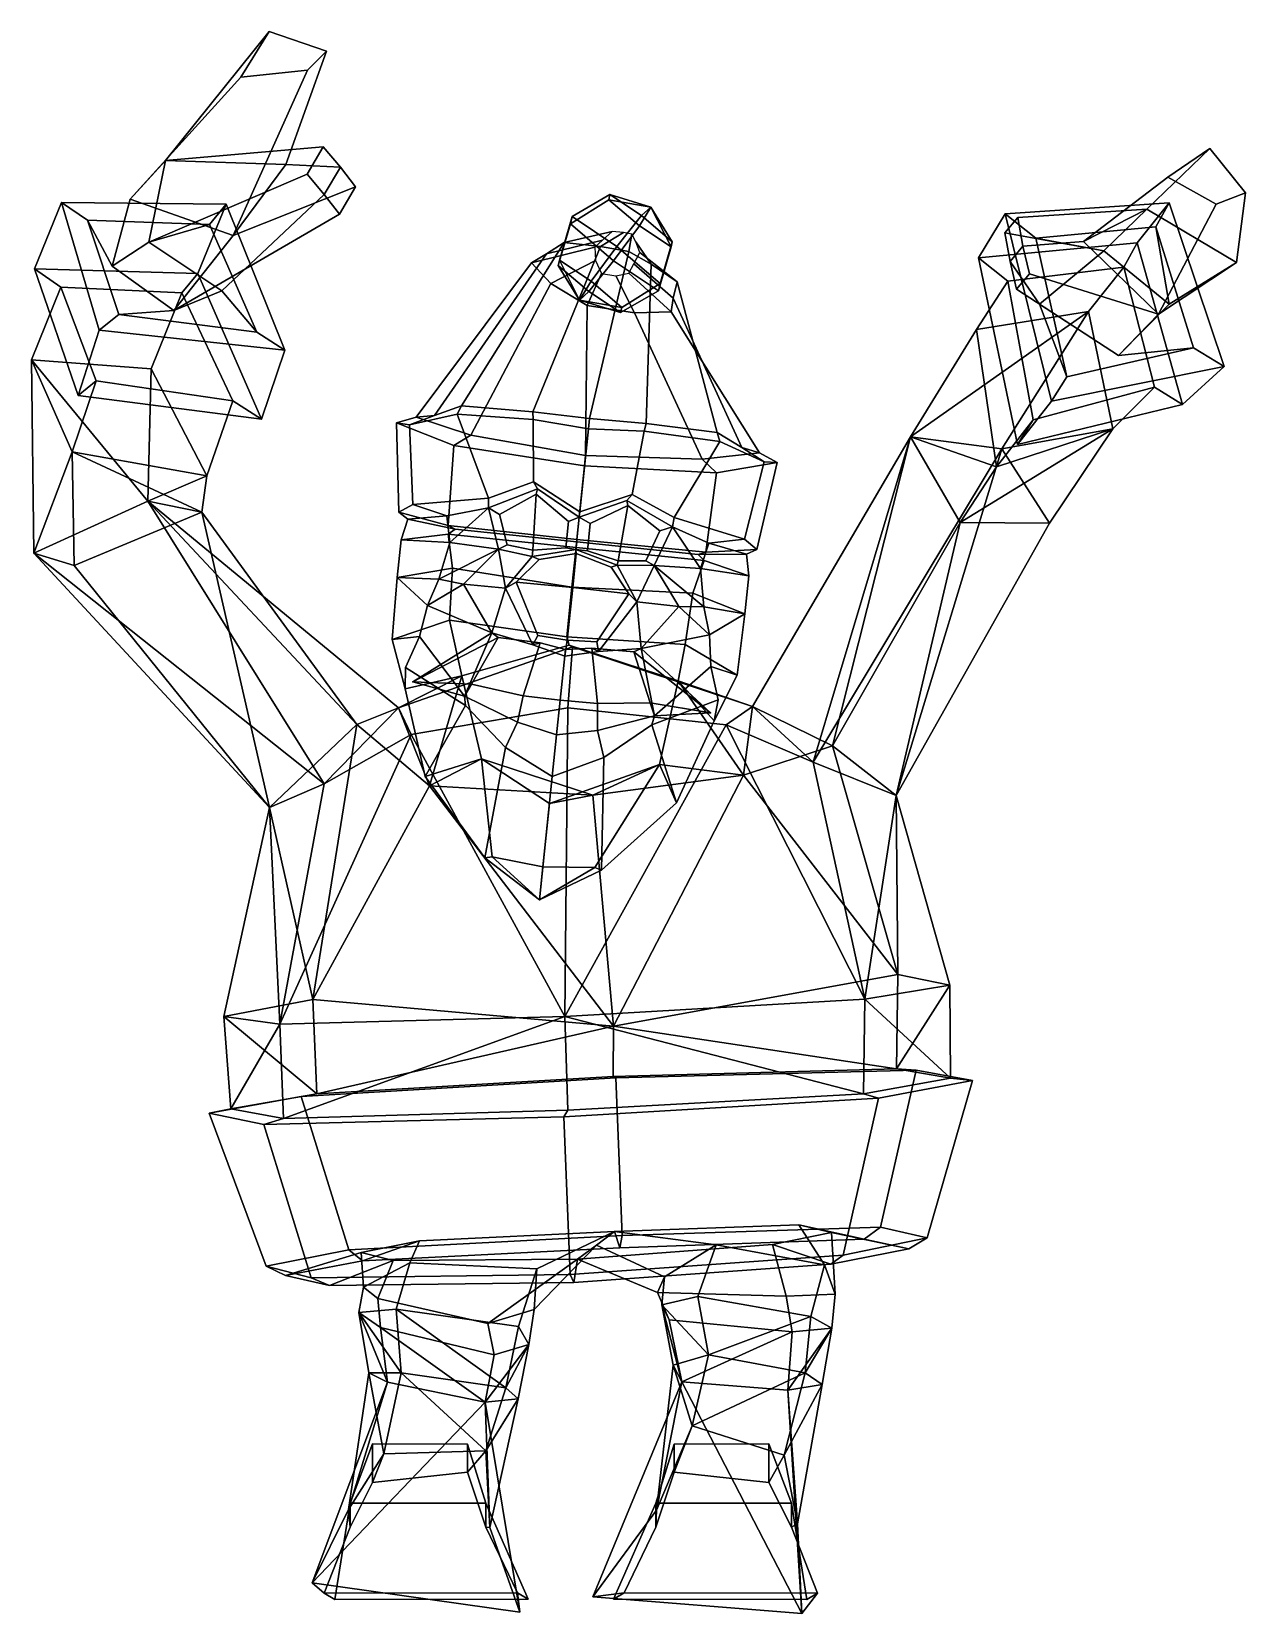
# Model space of a CAD drawing. Extents: x -189 to 233, y -158 to 392.
import ezdxf

# ---------------------------------------------------------------- set-up
doc = ezdxf.new("R2010")
doc.units = 0

msp = doc.modelspace()

# ---------------------------------------------------------------- linework, layer by layer
for p in [(-56.792828, 166.080261, 96.495125), (46.656708, 155.330322, 96.495125)]:
    msp.add_point(p)
for points in [[(-116.62455, 376.346497, 112.57399), (-106.677025, 392.118835, 101.267548), (-142.757858, 347.263916, 63.096832), (-155.002731, 333.849701, 94.554512)], [(-86.838737, 385.309998, 96.537392), (-100.957367, 345.880249, 61.225525), (-142.757858, 347.263916, 63.096832), (-106.677025, 392.118835, 101.267548)], [(-93.367188, 378.698303, 113.503494), (-86.838737, 385.309998, 96.537392), (-106.677025, 392.118835, 101.267548), (-116.62455, 376.346497, 112.57399)], [(-93.367188, 378.698303, 113.503494), (-119.22683, 321.264252, 85.371964), (-100.957367, 345.880249, 61.225525), (-86.838737, 385.309998, 96.537392)], [(-93.367188, 378.698303, 113.503494), (-116.62455, 376.346497, 112.57399), (-155.002731, 333.849701, 94.554512), (-119.22683, 321.264252, 85.371964)], [(-87.951492, 352.079102, 41.105831), (-93.538651, 342.610229, 34.280399), (-148.592148, 318.893921, 42.555729), (-142.757858, 347.263916, 63.096832)], [(-81.93515, 344.979919, 47.639996), (-87.951492, 352.079102, 41.105831), (-142.757858, 347.263916, 63.096832), (-100.957367, 345.880249, 61.225525)], [(-81.93515, 344.979919, 47.639996), (-87.625923, 335.496887, 40.884445), (-93.538651, 342.610229, 34.280399), (-87.951492, 352.079102, 41.105831)], [(-155.002731, 333.849701, 94.554512), (-142.757858, 347.263916, 63.096832), (-148.592148, 318.893921, 42.555729), (-161.279175, 310.602142, 63.138279)], [(205.569809, 341.572571, 153.662201), (220.241547, 351.43161, 141.421646), (198.318771, 330.365997, 79.402115), (176.257507, 319.160004, 113.172287)], [(232.544479, 336.050385, 132.06163), (229.463058, 311.797058, 77.236023), (198.318771, 330.365997, 79.402115), (220.241547, 351.43161, 141.421646)], [(222.420029, 332.113251, 152.781052), (232.544479, 336.050385, 132.06163), (220.241547, 351.43161, 141.421646), (205.569809, 341.572571, 153.662201)], [(-87.625923, 335.496887, 40.884445), (-123.134125, 302.051147, 46.380489), (-148.592148, 318.893921, 42.555729), (-93.538651, 342.610229, 34.280399)], [(-76.687653, 338.16153, 54.467415), (-81.93515, 344.979919, 47.639996), (-100.957367, 345.880249, 61.225525), (-119.22683, 321.264252, 85.371964)], [(-76.687653, 338.16153, 54.467415), (-82.300705, 328.663574, 47.628407), (-87.625923, 335.496887, 40.884445), (-81.93515, 344.979919, 47.639996)], [(222.420029, 332.113251, 152.781052), (205.569809, 341.572571, 153.662201), (176.257507, 319.160004, 113.172287), (202.397369, 293.926941, 98.932434)], [(-76.687653, 338.16153, 54.467415), (-119.22683, 321.264252, 85.371964), (-139.903015, 295.16568, 68.336594), (-82.300705, 328.663574, 47.628407)], [(-82.300705, 328.663574, 47.628407), (-139.903015, 295.16568, 68.336594), (-123.134125, 302.051147, 46.380489), (-87.625923, 335.496887, 40.884445)], [(-2.028535, 325.30188, 5.32969), (11.310202, 333.685455, 3.578835), (11.701989, 335.473389, -11.236996), (-1.474462, 327.830444, -15.623138)], [(11.701989, 335.473389, -11.236996), (22.721907, 328.148834, -19.350548), (14.110067, 317.471924, -27.097359), (-1.474462, 327.830444, -15.623138)], [(11.310202, 333.685455, 3.578835), (25.964483, 331.090179, -3.867825), (11.701989, 335.473389, -11.236996)], [(25.964483, 331.090179, -3.867825), (22.721907, 328.148834, -19.350548), (11.701989, 335.473389, -11.236996)], [(222.420029, 332.113251, 152.781052), (202.397369, 293.926941, 98.932434), (229.463058, 311.797058, 77.236023), (232.544479, 336.050385, 132.06163)], [(-178.907394, 332.762756, 52.373253), (-121.663078, 332.079926, 28.145733), (-131.54631, 308.087006, 8.751789), (-188.306168, 309.636841, 30.60466)], [(-173.160355, 265.573364, 72.694908), (-165.774734, 288.308258, 97.112785), (-178.907394, 332.762756, 52.373253), (-188.306168, 309.636841, 30.60466)], [(-178.907394, 332.762756, 52.373253), (-169.866562, 326.550232, 55.441917), (-127.495712, 325.075745, 38.25581), (-121.663078, 332.079926, 28.145733)], [(-165.774734, 288.308258, 97.112785), (-158.947098, 293.819885, 88.228439), (-169.866562, 326.550232, 55.441917), (-178.907394, 332.762756, 52.373253)], [(-119.22683, 321.264252, 85.371964), (-155.002731, 333.849701, 94.554512), (-161.279175, 310.602142, 63.138279), (-139.903015, 295.16568, 68.336594)], [(-109.36203, 257.440979, 55.147858), (-131.54631, 308.087006, 8.751789), (-121.663078, 332.079926, 28.145733), (-101.232338, 281.405975, 76.521896)], [(-101.232338, 281.405975, 76.521896), (-121.663078, 332.079926, 28.145733), (-127.495712, 325.075745, 38.25581), (-111.021828, 287.643585, 73.736343)], [(13.001925, 312.414795, 14.808208), (21.938332, 324.572906, 10.281174), (11.310202, 333.685455, 3.578835), (-2.028535, 325.30188, 5.32969)], [(21.938332, 324.572906, 10.281174), (25.964483, 331.090179, -3.867825), (11.310202, 333.685455, 3.578835)], [(21.938332, 324.572906, 10.281174), (32.958275, 317.248322, 2.167681), (25.964483, 331.090179, -3.867825)], [(25.964483, 331.090179, -3.867825), (33.35006, 319.036285, -12.648149), (22.721907, 328.148834, -19.350548)], [(32.958275, 317.248322, 2.167681), (33.35006, 319.036285, -12.648149), (25.964483, 331.090179, -3.867825)], [(206.03923, 332.608368, 49.671299), (194.895447, 318.68161, 21.762934), (139.847275, 313.450836, 47.139469), (149.029114, 328.786102, 74.157745)], [(153.489014, 327.54364, 118.039589), (198.318771, 330.365997, 79.402115), (183.337418, 315.956635, 53.343418), (148.941544, 322.224609, 107.154259)], [(206.03923, 332.608368, 49.671299), (149.029114, 328.786102, 74.157745), (159.697815, 320.332428, 74.233986), (201.444931, 324.287415, 55.948448)], [(155.190689, 317.563324, 123.215279), (176.257507, 319.160004, 113.172287), (198.318771, 330.365997, 79.402115), (153.489014, 327.54364, 118.039589)], [(229.463058, 311.797058, 77.236023), (206.10701, 297.367035, 54.597321), (183.337418, 315.956635, 53.343418), (198.318771, 330.365997, 79.402115)], [(210.746231, 262.498596, 44.888607), (194.895447, 318.68161, 21.762934), (206.03923, 332.608368, 49.671299), (225.147522, 275.656403, 72.944443)], [(225.147522, 275.656403, 72.944443), (206.03923, 332.608368, 49.671299), (201.444931, 324.287415, 55.948448), (214.539124, 282.179108, 73.862114)], [(-161.279175, 310.602142, 63.138279), (-148.592148, 318.893921, 42.555729), (-127.495712, 325.075745, 38.25581), (-169.866562, 326.550232, 55.441917)], [(-139.903015, 295.16568, 68.336594), (-161.279175, 310.602142, 63.138279), (-169.866562, 326.550232, 55.441917), (-158.947098, 293.819885, 88.228439)], [(-123.134125, 302.051147, 46.380489), (-111.021828, 287.643585, 73.736343), (-127.495712, 325.075745, 38.25581), (-148.592148, 318.893921, 42.555729)], [(-2.028535, 325.30188, 5.32969), (-1.474462, 327.830444, -15.623138), (-5.846258, 312.638367, -14.456743), (-6.238045, 310.850403, 0.359087)], [(13.001925, 312.414795, 14.808208), (-2.028535, 325.30188, 5.32969), (-6.238045, 310.850403, 0.359087), (4.390085, 301.737885, 7.061426)], [(-5.846258, 312.638367, -14.456743), (-1.474462, 327.830444, -15.623138), (14.110067, 317.471924, -27.097359), (5.173661, 305.313782, -22.570295)], [(13.001925, 312.414795, 14.808208), (28.586452, 302.056274, 3.334018), (32.958275, 317.248322, 2.167681), (21.938332, 324.572906, 10.281174)], [(33.35006, 319.036285, -12.648149), (29.140526, 304.584839, -17.618811), (14.110067, 317.471924, -27.097359), (22.721907, 328.148834, -19.350548)], [(153.342865, 248.598389, 75.806206), (165.154648, 263.651794, 102.845787), (149.029114, 328.786102, 74.157745), (139.847275, 313.450836, 47.139469)], [(155.190689, 317.563324, 123.215279), (153.489014, 327.54364, 118.039589), (148.941544, 322.224609, 107.154259), (150.751663, 312.236633, 112.266693)], [(165.154648, 263.651794, 102.845787), (170.471756, 272.047577, 96.232147), (159.697815, 320.332428, 74.233986), (149.029114, 328.786102, 74.157745)], [(9.164802, 319.583405, 3.521597), (6.441006, 317.166016, 3.138348), (-15.589584, 311.725922, 44.019039), (-10.349889, 314.852875, 51.155537)], [(12.460983, 322.641357, 4.001963), (9.164802, 319.583405, 3.521597), (-10.349889, 314.852875, 51.155537), (-4.182962, 318.844299, 60.010738)], [(16.428616, 322.328613, 4.080885), (12.460983, 322.641357, 4.001963), (-4.182962, 318.844299, 60.010738), (8.476235, 317.403198, 64.073875)], [(19.337393, 321.695618, 4.088273), (16.428616, 322.328613, 4.080885), (8.476235, 317.403198, 64.073875), (18.286306, 315.715332, 66.385925)], [(19.337393, 321.695618, 4.088273), (18.286306, 315.715332, 66.385925), (25.981817, 311.28302, 63.646076), (20.716301, 319.073029, 3.801388)], [(20.716301, 319.073029, 3.801388), (25.981817, 311.28302, 63.646076), (35.0177, 305.139313, 59.05275), (22.062496, 315.351044, 3.376078)], [(28.586452, 302.056274, 3.334018), (29.140526, 304.584839, -17.618811), (33.35006, 319.036285, -12.648149), (32.958275, 317.248322, 2.167681)], [(150.751663, 312.236633, 112.266693), (148.941544, 322.224609, 107.154259), (183.337418, 315.956635, 53.343418), (160.991043, 297.367035, 73.271103)], [(157.558258, 307.948273, 127.96772), (202.397369, 293.926941, 98.932434), (176.257507, 319.160004, 113.172287), (155.190689, 317.563324, 123.215279)], [(206.10701, 297.367035, 54.597321), (201.444931, 324.287415, 55.948448), (159.697815, 320.332428, 74.233986), (183.337418, 315.956635, 53.343418)], [(160.991043, 297.367035, 73.271103), (183.337418, 315.956635, 53.343418), (159.697815, 320.332428, 74.233986), (170.471756, 272.047577, 96.232147)], [(188.425903, 279.473419, 72.356926), (214.539124, 282.179108, 73.862114), (201.444931, 324.287415, 55.948448), (206.10701, 297.367035, 54.597321)], [(-55.641415, 258.039398, 37.509758), (-49.270687, 258.684418, 60.679428), (-10.349889, 314.852875, 51.155537), (-15.589584, 311.725922, 44.019039)], [(-49.270687, 258.684418, 60.679428), (-39.83622, 262.006897, 88.605896), (-4.182962, 318.844299, 60.010738), (-10.349889, 314.852875, 51.155537)], [(-39.83622, 262.006897, 88.605896), (-15.055737, 259.950531, 101.565422), (8.476235, 317.403198, 64.073875), (-4.182962, 318.844299, 60.010738)], [(6.441006, 317.166016, 3.138348), (6.699143, 312.585297, 2.573346), (-8.786944, 304.500275, 36.751537), (-15.589584, 311.725922, 44.019039)], [(4.59374, 257.589569, 108.993706), (18.286306, 315.715332, 66.385925), (8.476235, 317.403198, 64.073875), (-15.055737, 259.950531, 101.565422)], [(4.59374, 257.589569, 108.993706), (24.308823, 255.859985, 101.565422), (25.981817, 311.28302, 63.646076), (18.286306, 315.715332, 66.385925)], [(15.801812, 296.201233, -15.867897), (5.173661, 305.313782, -22.570295), (14.110067, 317.471924, -27.097359), (29.140526, 304.584839, -17.618811)], [(22.062496, 315.351044, 3.376078), (35.0177, 305.139313, 59.05275), (33.721794, 299.444916, 50.078514), (19.959383, 311.387207, 2.81794)], [(194.895447, 318.68161, 21.762934), (190.266068, 310.213287, 28.132265), (149.995483, 305.324158, 47.25703), (139.847275, 313.450836, 47.139469)], [(157.558258, 307.948273, 127.96772), (155.190689, 317.563324, 123.215279), (150.751663, 312.236633, 112.266693), (153.007431, 302.612946, 117.04467)], [(210.746231, 262.498596, 44.888607), (200.918472, 268.5271, 45.746246), (190.266068, 310.213287, 28.132265), (194.895447, 318.68161, 21.762934)], [(-188.306168, 309.636841, 30.60466), (-131.54631, 308.087006, 8.751789), (-137.047775, 301.358643, 18.421623), (-179.150528, 303.312225, 33.748806)], [(-173.160355, 265.573364, 72.694908), (-188.306168, 309.636841, 30.60466), (-179.150528, 303.312225, 33.748806), (-166.827393, 270.668457, 64.473175)], [(-109.36203, 257.440979, 55.147858), (-119.344368, 263.769897, 52.342136), (-137.047775, 301.358643, 18.421623), (-131.54631, 308.087006, 8.751789)], [(-36.597523, 251.789124, 16.319864), (-55.641415, 258.039398, 37.509758), (-15.589584, 311.725922, 44.019039), (-8.786944, 304.500275, 36.751537)], [(6.699143, 312.585297, 2.573346), (8.821645, 308.019775, 2.065658), (3.751588, 296.851074, 31.661055), (-8.786944, 304.500275, 36.751537)], [(-6.238045, 310.850403, 0.359087), (-5.846258, 312.638367, -14.456743), (1.147496, 298.796539, -8.421237)], [(4.390085, 301.737885, 7.061426), (-6.238045, 310.850403, 0.359087), (1.147496, 298.796539, -8.421237)], [(1.147496, 298.796539, -8.421237), (-5.846258, 312.638367, -14.456743), (5.173661, 305.313782, -22.570295)], [(13.812327, 307.184357, 2.109665), (20.254473, 294.347076, 36.041821), (3.751588, 296.851074, 31.661055), (8.821645, 308.019775, 2.065658)], [(13.001925, 312.414795, 14.808208), (4.390085, 301.737885, 7.061426), (15.410026, 294.413269, -1.052067), (28.586452, 302.056274, 3.334018)], [(18.327879, 308.140442, 2.363489), (32.941658, 294.75885, 42.833031), (20.254473, 294.347076, 36.041821), (13.812327, 307.184357, 2.109665)], [(19.959383, 311.387207, 2.81794), (33.721794, 299.444916, 50.078514), (32.941658, 294.75885, 42.833031), (18.327879, 308.140442, 2.363489)], [(48.982666, 252.777344, 88.605896), (35.0177, 305.139313, 59.05275), (25.981817, 311.28302, 63.646076), (24.308823, 255.859985, 101.565422)], [(190.266068, 310.213287, 28.132265), (178.074646, 294.864227, -2.203603), (139.154984, 288.555176, 17.115181), (149.995483, 305.324158, 47.25703)], [(153.342865, 248.598389, 75.806206), (139.847275, 313.450836, 47.139469), (149.995483, 305.324158, 47.25703), (158.78685, 257.119934, 69.074135)], [(153.007431, 302.612946, 117.04467), (150.751663, 312.236633, 112.266693), (160.991043, 297.367035, 73.271103), (188.425903, 279.473419, 72.356926)], [(186.456223, 254.031586, 15.893105), (178.074646, 294.864227, -2.203603), (190.266068, 310.213287, 28.132265), (200.918472, 268.5271, 45.746246)], [(202.397369, 293.926941, 98.932434), (188.425903, 279.473419, 72.356926), (206.10701, 297.367035, 54.597321), (229.463058, 311.797058, 77.236023)], [(-179.150528, 303.312225, 33.748806), (-137.047775, 301.358643, 18.421623), (-147.720551, 274.85907, -3.739424), (-189.275513, 277.969208, 10.090695)], [(-175.194611, 246.086517, 39.250057), (-166.827393, 270.668457, 64.473175), (-179.150528, 303.312225, 33.748806), (-189.275513, 277.969208, 10.090695)], [(3.25819, 244.737183, -2.974264), (-36.597523, 251.789124, 16.319864), (-8.786944, 304.500275, 36.751537), (3.751588, 296.851074, 31.661055)], [(1.147496, 298.796539, -8.421237), (5.173661, 305.313782, -22.570295), (15.801812, 296.201233, -15.867897)], [(28.586452, 302.056274, 3.334018), (15.410026, 294.413269, -1.052067), (15.801812, 296.201233, -15.867897), (29.140526, 304.584839, -17.618811)], [(57.532425, 247.585999, 60.679428), (33.721794, 299.444916, 50.078514), (35.0177, 305.139313, 59.05275), (48.982666, 252.777344, 88.605896)], [(139.154984, 288.555176, 17.115181), (146.043518, 240.840027, 39.456066), (158.78685, 257.119934, 69.074135), (149.995483, 305.324158, 47.25703)], [(157.558258, 307.948273, 127.96772), (153.007431, 302.612946, 117.04467), (188.425903, 279.473419, 72.356926), (202.397369, 293.926941, 98.932434)], [(-139.903015, 295.16568, 68.336594), (-158.947098, 293.819885, 88.228439), (-111.021828, 287.643585, 73.736343), (-123.134125, 302.051147, 46.380489)], [(-147.720551, 274.85907, -3.739424), (-137.047775, 301.358643, 18.421623), (-119.344368, 263.769897, 52.342136), (-128.420822, 237.733643, 29.010008)], [(4.390085, 301.737885, 7.061426), (1.147496, 298.796539, -8.421237), (15.410026, 294.413269, -1.052067)], [(15.410026, 294.413269, -1.052067), (1.147496, 298.796539, -8.421237), (15.801812, 296.201233, -15.867897)], [(63.634415, 245.644897, 37.509758), (32.941658, 294.75885, 42.833031), (33.721794, 299.444916, 50.078514), (57.532425, 247.585999, 60.679428)], [(188.425903, 279.473419, 72.356926), (160.991043, 297.367035, 73.271103), (170.471756, 272.047577, 96.232147), (214.539124, 282.179108, 73.862114)], [(-165.774734, 288.308258, 97.112785), (-101.232338, 281.405975, 76.521896), (-111.021828, 287.643585, 73.736343), (-158.947098, 293.819885, 88.228439)], [(3.25819, 244.737183, -2.974264), (3.751588, 296.851074, 31.661055), (20.254473, 294.347076, 36.041821), (43.712288, 243.443726, 16.319864)], [(43.712288, 243.443726, 16.319864), (20.254473, 294.347076, 36.041821), (32.941658, 294.75885, 42.833031), (63.634415, 245.644897, 37.509758)], [(178.074646, 294.864227, -2.203603), (147.869308, 247.103516, -41.641582), (116.129005, 251.254669, -12.483923)], [(178.074646, 294.864227, -2.203603), (116.129005, 251.254669, -12.483923), (139.154984, 288.555176, 17.115181)], [(186.456223, 254.031586, 15.893105), (147.869308, 247.103516, -41.641582), (178.074646, 294.864227, -2.203603)], [(-173.160355, 265.573364, 72.694908), (-109.36203, 257.440979, 55.147858), (-101.232338, 281.405975, 76.521896), (-165.774734, 288.308258, 97.112785)], [(146.043518, 240.840027, 39.456066), (139.154984, 288.555176, 17.115181), (116.129005, 251.254669, -12.483923)], [(225.147522, 275.656403, 72.944443), (214.539124, 282.179108, 73.862114), (170.471756, 272.047577, 96.232147), (165.154648, 263.651794, 102.845787)], [(-189.275513, 277.969208, 10.090695), (-147.720551, 274.85907, -3.739424), (-148.935516, 228.872009, -30.007889)], [(-189.275513, 277.969208, 10.090695), (-148.935516, 228.872009, -30.007889), (-188.544357, 210.810059, -26.875023)], [(-175.194611, 246.086517, 39.250057), (-189.275513, 277.969208, 10.090695), (-188.544357, 210.810059, -26.875023)], [(210.746231, 262.498596, 44.888607), (225.147522, 275.656403, 72.944443), (165.154648, 263.651794, 102.845787), (153.342865, 248.598389, 75.806206)], [(-128.420822, 237.733643, 29.010008), (-119.344368, 263.769897, 52.342136), (-166.827393, 270.668457, 64.473175), (-175.194611, 246.086517, 39.250057)], [(-173.160355, 265.573364, 72.694908), (-166.827393, 270.668457, 64.473175), (-119.344368, 263.769897, 52.342136), (-109.36203, 257.440979, 55.147858)], [(-128.420822, 237.733643, 29.010008), (-148.935516, 228.872009, -30.007889), (-147.720551, 274.85907, -3.739424)], [(146.043518, 240.840027, 39.456066), (186.456223, 254.031586, 15.893105), (200.918472, 268.5271, 45.746246), (158.78685, 257.119934, 69.074135)], [(210.746231, 262.498596, 44.888607), (153.342865, 248.598389, 75.806206), (158.78685, 257.119934, 69.074135), (200.918472, 268.5271, 45.746246)], [(-57.95528, 255.400696, 61.73048), (-49.270687, 258.684418, 60.679428), (-55.641415, 258.039398, 37.509758), (-62.431362, 256.112549, 35.851646)], [(-41.389317, 259.080872, 92.966484), (-39.83622, 262.006897, 88.605896), (-49.270687, 258.684418, 60.679428), (-57.95528, 255.400696, 61.73048)], [(-30.43988, 229.894775, 96.802116), (-41.389317, 259.080872, 92.966484), (-57.95528, 255.400696, 61.73048), (-56.767551, 227.674744, 77.739914)], [(-14.945783, 257.248291, 106.255333), (-15.055737, 259.950531, 101.565422), (-39.83622, 262.006897, 88.605896), (-41.389317, 259.080872, 92.966484)], [(-14.830261, 235.557434, 108.592934), (-14.945783, 257.248291, 106.255333), (-41.389317, 259.080872, 92.966484), (-30.43988, 229.894775, 96.802116)], [(4.217791, 253.97171, 112.282356), (4.59374, 257.589569, 108.993706), (-15.055737, 259.950531, 101.565422), (-14.945783, 257.248291, 106.255333)], [(-62.431362, 256.112549, 35.851646), (-55.641415, 258.039398, 37.509758), (-36.597523, 251.789124, 16.319864), (-42.524006, 248.247742, 12.511164)], [(-56.767551, 227.674744, 77.739914), (-57.95528, 255.400696, 61.73048), (-62.431362, 256.112549, 35.851646), (-61.643475, 225.000641, 40.018829)], [(-61.643475, 225.000641, 40.018829), (-62.431362, 256.112549, 35.851646), (-42.524006, 248.247742, 12.511164), (-44.510666, 220.467163, 13.866787)], [(1.225593, 225.176941, 112.074959), (4.217791, 253.97171, 112.282356), (-14.945783, 257.248291, 106.255333), (-14.830261, 235.557434, 108.592934)], [(1.225593, 225.176941, 112.074959), (19.390833, 231.189575, 108.592934), (23.645613, 253.238068, 106.255333), (4.217791, 253.97171, 112.282356)], [(4.217791, 253.97171, 112.282356), (23.645613, 253.238068, 106.255333), (24.308823, 255.859985, 101.565422), (4.59374, 257.589569, 108.993706)], [(19.390833, 231.189575, 108.592934), (34.05191, 223.193146, 96.802124), (49.900967, 249.594482, 92.966484), (23.645613, 253.238068, 106.255333)], [(23.645613, 253.238068, 106.255333), (49.900967, 249.594482, 92.966484), (48.982666, 252.777344, 88.605896), (24.308823, 255.859985, 101.565422)], [(186.456223, 254.031586, 15.893105), (133.407074, 221.427795, 27.168102), (164.48558, 221.241486, -9.193023)], [(186.456223, 254.031586, 15.893105), (146.043518, 240.840027, 39.456066), (133.407074, 221.427795, 27.168102)], [(186.456223, 254.031586, 15.893105), (164.48558, 221.241486, -9.193023), (147.869308, 247.103516, -41.641582)], [(-44.510666, 220.467163, 13.866787), (-42.524006, 248.247742, 12.511164), (2.884479, 241.140869, -7.526243), (0.223231, 215.530945, -5.901319)], [(-42.524006, 248.247742, 12.511164), (-36.597523, 251.789124, 16.319864), (3.25819, 244.737183, -2.974264), (2.884479, 241.140869, -7.526243)], [(34.05191, 223.193146, 96.802124), (58.493252, 215.697479, 77.739914), (65.356293, 242.586792, 61.73048), (49.900967, 249.594482, 92.966484)], [(49.900967, 249.594482, 92.966484), (65.356293, 242.586792, 61.73048), (57.532425, 247.585999, 60.679428), (48.982666, 252.777344, 88.605896)], [(65.356293, 242.586792, 61.73048), (69.883118, 242.363129, 35.851646), (63.634415, 245.644897, 37.509758), (57.532425, 247.585999, 60.679428)], [(89.071037, 143.836914, 42.795895), (116.129005, 251.254669, -12.483923), (61.228134, 157.490509, 1.405325)], [(82.311996, 138.141663, -33.862835), (61.228134, 157.490509, 1.405325), (116.129005, 251.254669, -12.483923)], [(82.311996, 138.141663, -33.862835), (116.129005, 251.254669, -12.483923), (147.869308, 247.103516, -41.641582)], [(89.071037, 143.836914, 42.795895), (133.407074, 221.427795, 27.168102), (116.129005, 251.254669, -12.483923)], [(146.043518, 240.840027, 39.456066), (116.129005, 251.254669, -12.483923), (133.407074, 221.427795, 27.168102)], [(-175.194611, 246.086517, 39.250057), (-188.544357, 210.810059, -26.875023), (-174.550858, 206.566345, 15.7809)], [(-175.194611, 246.086517, 39.250057), (-174.550858, 206.566345, 15.7809), (-130.082123, 225.10498, 19.428345)], [(-175.194611, 246.086517, 39.250057), (-130.082123, 225.10498, 19.428345), (-128.420822, 237.733643, 29.010008)], [(48.784019, 238.759521, 12.511164), (2.884479, 241.140869, -7.526243), (3.25819, 244.737183, -2.974264), (43.712288, 243.443726, 16.319864)], [(69.883118, 242.363129, 35.851646), (48.784019, 238.759521, 12.511164), (43.712288, 243.443726, 16.319864), (63.634415, 245.644897, 37.509758)], [(62.715168, 212.077942, 40.018829), (45.016296, 211.164001, 13.866787), (48.784019, 238.759521, 12.511164), (69.883118, 242.363129, 35.851646)], [(58.493252, 215.697479, 77.739914), (62.715168, 212.077942, 40.018829), (69.883118, 242.363129, 35.851646), (65.356293, 242.586792, 61.73048)], [(111.148094, 126.55603, -1.632418), (82.311996, 138.141663, -33.862835), (147.869308, 247.103516, -41.641582)], [(164.48558, 221.241486, -9.193023), (111.148094, 126.55603, -1.632418), (147.869308, 247.103516, -41.641582)], [(-128.420822, 237.733643, 29.010008), (-130.082123, 225.10498, 19.428345), (-148.935516, 228.872009, -30.007889)], [(45.016296, 211.164001, 13.866787), (0.223231, 215.530945, -5.901319), (2.884479, 241.140869, -7.526243), (48.784019, 238.759521, 12.511164)], [(-14.830261, 235.557434, 108.592934), (-30.43988, 229.894775, 96.802116), (-30.4895, 226.585266, 94.976685), (-13.498862, 233.192627, 107.094673)], [(-13.952208, 231.334351, 104.469696), (-13.498862, 233.192627, 107.094673), (-30.4895, 226.585266, 94.976685), (-26.690382, 224.244263, 94.654114)], [(-15.072439, 211.852661, 102.64016), (-13.952208, 231.334351, 104.469696), (-26.690382, 224.244263, 94.654114), (-24.016651, 213.72168, 97.547935)], [(-2.734699, 221.751709, 106.095726), (-13.952208, 231.334351, 104.469696), (-15.072439, 211.852661, 102.64016), (-3.677042, 212.683289, 106.939926)], [(1.225593, 225.176941, 112.074959), (-14.830261, 235.557434, 108.592934), (-13.498862, 233.192627, 107.094673), (1.031113, 223.30542, 109.102097)], [(-13.952208, 231.334351, 104.469696), (-2.734699, 221.751709, 106.095726), (1.031113, 223.30542, 109.102097), (-13.498862, 233.192627, 107.094673)], [(1.225593, 225.176941, 112.074959), (1.031113, 223.30542, 109.102097), (17.601648, 229.149048, 107.094673), (19.390833, 231.189575, 108.592934)], [(19.390833, 231.189575, 108.592934), (17.601648, 229.149048, 107.094673), (33.420002, 219.944153, 94.976685), (34.05191, 223.193146, 96.802124)], [(-87.624374, 130.621887, -20.419489), (-188.544357, 210.810059, -26.875023), (-148.935516, 228.872009, -30.007889)], [(-76.201538, 151.176453, 48.763226), (-61.817707, 157.0578, 4.636004), (-148.935516, 228.872009, -30.007889)], [(-76.201538, 151.176453, 48.763226), (-148.935516, 228.872009, -30.007889), (-130.082123, 225.10498, 19.428345)], [(-87.624374, 130.621887, -20.419489), (-148.935516, 228.872009, -30.007889), (-61.817707, 157.0578, 4.636004)], [(-56.767551, 227.674744, 77.739914), (-61.643475, 225.000641, 40.018829), (-58.563774, 222.656006, 41.26128), (-44.941673, 223.775696, 78.249641)], [(-44.941673, 223.775696, 78.249641), (-30.4895, 226.585266, 94.976685), (-30.43988, 229.894775, 96.802116), (-56.767551, 227.674744, 77.739914)], [(-43.921852, 214.503174, 78.655991), (-30.4895, 226.585266, 94.976685), (-44.941673, 223.775696, 78.249641)], [(-27.029177, 212.184143, 98.549278), (-30.4895, 226.585266, 94.976685), (-43.921852, 214.503174, 78.655991)], [(-24.016651, 213.72168, 97.547935), (-26.690382, 224.244263, 94.654114), (-30.4895, 226.585266, 94.976685), (-27.029177, 212.184143, 98.549278)], [(17.92153, 227.323303, 104.268646), (17.601648, 229.149048, 107.094673), (1.031113, 223.30542, 109.102097), (4.860047, 221.082397, 106.276039)], [(4.860047, 221.082397, 106.276039), (3.877668, 211.628693, 107.318283), (14.605353, 208.153015, 102.009949), (17.92153, 227.323303, 104.268646)], [(14.605353, 208.153015, 102.009949), (24.219412, 208.155396, 95.723228), (28.996262, 218.577698, 92.15062), (17.92153, 227.323303, 104.268646)], [(17.92153, 227.323303, 104.268646), (28.996262, 218.577698, 92.15062), (33.420002, 219.944153, 94.976685), (17.601648, 229.149048, 107.094673)], [(-174.550858, 206.566345, 15.7809), (-106.608406, 122.368958, 18.756245), (-130.082123, 225.10498, 19.428345)], [(-106.608406, 122.368958, 18.756245), (-76.201538, 151.176453, 48.763226), (-130.082123, 225.10498, 19.428345)], [(-61.643475, 225.000641, 40.018829), (-44.510666, 220.467163, 13.866787), (-42.053371, 219.093384, 14.896184), (-58.563774, 222.656006, 41.26128)], [(-44.941673, 223.775696, 78.249641), (-58.563774, 222.656006, 41.26128), (-60.826214, 215.43924, 42.462151), (-43.921852, 214.503174, 78.655991)], [(-60.826214, 215.43924, 42.462151), (-58.563774, 222.656006, 41.26128), (-42.053371, 219.093384, 14.896184), (-44.549267, 217.447021, 12.67251)], [(-44.510666, 220.467163, 13.866787), (0.223231, 215.530945, -5.901319), (0.145355, 214.781525, -2.27502), (-42.053371, 219.093384, 14.896184)], [(-3.677042, 212.683289, 106.939926), (-0.136761, 212.06662, 110.144325), (1.031113, 223.30542, 109.102097), (-2.734699, 221.751709, 106.095726)], [(3.877668, 211.628693, 107.318283), (4.860047, 221.082397, 106.276039), (1.031113, 223.30542, 109.102097), (-0.136761, 212.06662, 110.144325)], [(46.118351, 214.313232, 78.249641), (58.493252, 215.697479, 77.739914), (34.05191, 223.193146, 96.802124), (33.420002, 219.944153, 94.976685)], [(111.148094, 126.55603, -1.632418), (133.407074, 221.427795, 27.168102), (89.071037, 143.836914, 42.795895)], [(164.48558, 221.241486, -9.193023), (133.407074, 221.427795, 27.168102), (111.148094, 126.55603, -1.632418)], [(-62.211578, 202.318237, 44.641083), (-60.826214, 215.43924, 42.462151), (-44.549267, 217.447021, 12.67251), (-43.028175, 205.5289, 11.188781)], [(-43.921852, 214.503174, 78.655991), (-60.826214, 215.43924, 42.462151), (-62.211578, 202.318237, 44.641083), (-47.704449, 201.726532, 78.504814)], [(-47.704449, 201.726532, 78.504814), (-27.029177, 212.184143, 98.549278), (-43.921852, 214.503174, 78.655991)], [(-44.549267, 217.447021, 12.67251), (-42.053371, 219.093384, 14.896184), (0.145355, 214.781525, -2.27502), (-0.065755, 212.749939, -2.405132)], [(-43.028175, 205.5289, 11.188781), (-44.549267, 217.447021, 12.67251), (-0.065755, 212.749939, -2.405132), (-1.499974, 198.948059, -0.945824)], [(44.43309, 208.200439, 12.67251), (-0.065755, 212.749939, -2.405132), (0.145355, 214.781525, -2.27502), (42.329037, 210.324799, 14.896184)], [(45.016296, 211.164001, 13.866787), (42.329037, 210.324799, 14.896184), (0.145355, 214.781525, -2.27502), (0.223231, 215.530945, -5.901319)], [(24.219412, 208.155396, 95.723228), (27.072605, 206.562164, 98.549278), (33.420002, 219.944153, 94.976685), (28.996262, 218.577698, 92.15062)], [(27.072605, 206.562164, 98.549278), (43.213799, 205.448486, 78.655991), (33.420002, 219.944153, 94.976685)], [(43.213799, 205.448486, 78.655991), (46.118351, 214.313232, 78.249641), (33.420002, 219.944153, 94.976685)], [(58.493252, 215.697479, 77.739914), (46.118351, 214.313232, 78.249641), (59.219196, 210.416626, 41.26128), (62.715168, 212.077942, 40.018829)], [(-106.608406, 122.368958, 18.756245), (-188.544357, 210.810059, -26.875023), (-87.624374, 130.621887, -20.419489)], [(-174.550858, 206.566345, 15.7809), (-188.544357, 210.810059, -26.875023), (-106.608406, 122.368958, 18.756245)], [(-39.181236, 200.019714, 101.72583), (-27.029177, 212.184143, 98.549278), (-47.704449, 201.726532, 78.504814)], [(-39.181236, 200.019714, 101.72583), (-24.611992, 198.659912, 104.760262), (-27.029177, 212.184143, 98.549278)], [(-15.072439, 211.852661, 102.64016), (-24.016651, 213.72168, 97.547935), (-27.029177, 212.184143, 98.549278), (-15.265772, 209.67395, 104.835999)], [(-24.611992, 198.659912, 104.760262), (-15.265772, 209.67395, 104.835999), (-27.029177, 212.184143, 98.549278)], [(-20.856903, 200.762726, 122.216965), (-12.93328, 208.549805, 121.01963), (-15.265772, 209.67395, 104.835999), (-24.611992, 198.659912, 104.760262)], [(-1.244427, 198.907349, 128.666168), (-0.023053, 210.661011, 124.536148), (-12.93328, 208.549805, 121.01963), (-20.856903, 200.762726, 122.216965)], [(-15.072439, 211.852661, 102.64016), (-15.265772, 209.67395, 104.835999), (-0.136761, 212.06662, 110.144325), (-3.677042, 212.683289, 106.939926)], [(-0.023053, 210.661011, 124.536148), (-0.136761, 212.06662, 110.144325), (-15.265772, 209.67395, 104.835999), (-12.93328, 208.549805, 121.01963)], [(40.49403, 196.849731, 11.188781), (-1.499974, 198.948059, -0.945824), (-0.065755, 212.749939, -2.405132), (44.43309, 208.200439, 12.67251)], [(-1.244427, 198.907349, 128.666168), (18.33049, 196.690582, 122.216965), (12.177256, 205.94046, 121.01963), (-0.023053, 210.661011, 124.536148)], [(-0.023053, 210.661011, 124.536148), (12.177256, 205.94046, 121.01963), (14.177048, 206.61441, 104.835999), (-0.136761, 212.06662, 110.144325)], [(14.605353, 208.153015, 102.009949), (3.877668, 211.628693, 107.318283), (-0.136761, 212.06662, 110.144325), (14.177048, 206.61441, 104.835999)], [(62.715168, 212.077942, 40.018829), (59.219196, 210.416626, 41.26128), (42.329037, 210.324799, 14.896184), (45.016296, 211.164001, 13.866787)], [(59.949455, 202.888855, 42.462151), (44.43309, 208.200439, 12.67251), (42.329037, 210.324799, 14.896184), (59.219196, 210.416626, 41.26128)], [(46.118351, 214.313232, 78.249641), (43.213799, 205.448486, 78.655991), (59.949455, 202.888855, 42.462151), (59.219196, 210.416626, 41.26128)], [(-64.005371, 180.83429, 46.003769), (-62.211578, 202.318237, 44.641083), (-43.028175, 205.5289, 11.188781), (-44.098877, 187.555634, 14.099626)], [(-44.098877, 187.555634, 14.099626), (-43.028175, 205.5289, 11.188781), (-1.499974, 198.948059, -0.945824), (-3.294275, 181.680969, 3.485335)], [(18.33049, 196.690582, 122.216965), (21.058998, 193.914063, 104.760262), (14.177048, 206.61441, 104.835999), (12.177256, 205.94046, 121.01963)], [(14.605353, 208.153015, 102.009949), (14.177048, 206.61441, 104.835999), (27.072605, 206.562164, 98.549278), (24.219412, 208.155396, 95.723228)], [(21.058998, 193.914063, 104.760262), (27.072605, 206.562164, 98.549278), (14.177048, 206.61441, 104.835999)], [(35.596542, 192.249207, 101.72583), (27.072605, 206.562164, 98.549278), (21.058998, 193.914063, 104.760262)], [(35.596542, 192.249207, 101.72583), (44.288593, 192.167114, 78.504814), (27.072605, 206.562164, 98.549278)], [(44.288593, 192.167114, 78.504814), (43.213799, 205.448486, 78.655991), (27.072605, 206.562164, 98.549278)], [(58.607422, 189.763367, 44.641083), (40.49403, 196.849731, 11.188781), (44.43309, 208.200439, 12.67251), (59.949455, 202.888855, 42.462151)], [(43.213799, 205.448486, 78.655991), (44.288593, 192.167114, 78.504814), (58.607422, 189.763367, 44.641083), (59.949455, 202.888855, 42.462151)], [(-54.465256, 181.865662, 78.12674), (-51.738419, 192.571075, 77.948036), (-62.211578, 202.318237, 44.641083), (-64.005371, 180.83429, 46.003769)], [(-47.704449, 201.726532, 78.504814), (-62.211578, 202.318237, 44.641083), (-51.738419, 192.571075, 77.948036)], [(-51.738419, 192.571075, 77.948036), (-39.181236, 200.019714, 101.72583), (-47.704449, 201.726532, 78.504814)], [(-29.380629, 183.102783, 98.608398), (-39.181236, 200.019714, 101.72583), (-51.738419, 192.571075, 77.948036)], [(-29.380629, 183.102783, 98.608398), (-24.611992, 198.659912, 104.760262), (-39.181236, 200.019714, 101.72583)], [(-15.102671, 178.984619, 104.511536), (-24.611992, 198.659912, 104.760262), (-29.380629, 183.102783, 98.608398)], [(-13.317449, 182.135712, 117.381271), (-20.856903, 200.762726, 122.216965), (-24.611992, 198.659912, 104.760262), (-15.102671, 178.984619, 104.511536)], [(-3.151502, 180.555054, 122.611298), (-1.244427, 198.907349, 128.666168), (-20.856903, 200.762726, 122.216965), (-13.317449, 182.135712, 117.381271)], [(37.84639, 179.040344, 14.099627), (-3.294275, 181.680969, 3.485335), (-1.499974, 198.948059, -0.945824), (40.49403, 196.849731, 11.188781)], [(-3.151502, 180.555054, 122.611298), (7.122241, 180.011719, 117.381271), (18.33049, 196.690582, 122.216965), (-1.244427, 198.907349, 128.666168)], [(-54.465256, 181.865662, 78.12674), (-38.809818, 161.133759, 104.917747), (-29.380629, 183.102783, 98.608398), (-51.738419, 192.571075, 77.948036)], [(7.122241, 180.011719, 117.381271), (7.707428, 176.614319, 104.511536), (21.058998, 193.914063, 104.760262), (18.33049, 196.690582, 122.216965)], [(7.707428, 176.614319, 104.511536), (22.52706, 177.708801, 98.608398), (21.058998, 193.914063, 104.760262)], [(22.52706, 177.708801, 98.608398), (35.596542, 192.249207, 101.72583), (21.058998, 193.914063, 104.760262)], [(55.945599, 168.369629, 46.003769), (37.84639, 179.040344, 14.099627), (40.49403, 196.849731, 11.188781), (58.607422, 189.763367, 44.641083)], [(-59.427673, 163.657532, 50.112881), (-64.005371, 180.83429, 46.003769), (-44.098877, 187.555634, 14.099626), (-39.788559, 168.16156, 32.88752)], [(-39.788559, 168.16156, 32.88752), (-44.098877, 187.555634, 14.099626), (-3.294275, 181.680969, 3.485335), (-2.435555, 178.807068, 8.913422)], [(22.52706, 177.708801, 98.608398), (46.353928, 182.377838, 77.948036), (35.596542, 192.249207, 101.72583)], [(46.353928, 182.377838, 77.948036), (44.288593, 192.167114, 78.504814), (35.596542, 192.249207, 101.72583)], [(44.288593, 192.167114, 78.504814), (46.353928, 182.377838, 77.948036), (58.607422, 189.763367, 44.641083)], [(46.821377, 171.340515, 78.12674), (55.945599, 168.369629, 46.003769), (58.607422, 189.763367, 44.641083), (46.353928, 182.377838, 77.948036)], [(-59.427673, 163.657532, 50.112881), (-59.332153, 171.052734, 81.29702), (-54.465256, 181.865662, 78.12674), (-64.005371, 180.83429, 46.003769)], [(-54.465256, 181.865662, 78.12674), (-59.332153, 171.052734, 81.29702), (-38.463299, 157.858643, 95.906563), (-38.809818, 161.133759, 104.917747)], [(-27.173944, 181.44519, 112.60862), (-29.380629, 183.102783, 98.608398), (-56.792828, 166.080261, 96.495125)], [(-56.792828, 166.080261, 96.495125), (-29.380629, 183.102783, 98.608398), (-38.809818, 161.133759, 104.917747)], [(-27.173944, 181.44519, 112.60862), (-12.582398, 179.665222, 112.725731), (-15.102671, 178.984619, 104.511536), (-29.380629, 183.102783, 98.608398)], [(-3.151502, 180.555054, 122.611298), (-13.317449, 182.135712, 117.381271), (-15.102671, 178.984619, 104.511536), (-3.985717, 175.027039, 110.431023)], [(35.442894, 166.422974, 30.834072), (-2.435555, 178.807068, 8.913422), (-3.294275, 181.680969, 3.485335), (37.84639, 179.040344, 14.099627)], [(46.821377, 171.340515, 78.12674), (46.353928, 182.377838, 77.948036), (22.52706, 177.708801, 98.608398), (27.237751, 154.270447, 104.917747)], [(-1.261865, 178.192322, 5.139624), (-61.817707, 157.0578, 4.636004), (-39.788559, 168.16156, 32.88752), (-2.435555, 178.807068, 8.913422)], [(-1.261865, 178.192322, 5.139624), (-2.934742, 157.014465, -45.975582), (-57.393867, 147.705963, -33.328323), (-61.817707, 157.0578, 4.636004)], [(-36.373226, 165.26062, 115.002632), (-27.173944, 181.44519, 112.60862), (-56.792828, 166.080261, 96.495125)], [(-12.582398, 179.665222, 112.725731), (-27.173944, 181.44519, 112.60862), (-36.373226, 165.26062, 115.002632), (-18.483643, 161.198517, 123.670204)], [(-18.483643, 161.198517, 123.670204), (-5.583264, 159.653381, 124.353912), (-3.746878, 177.325439, 115.474297), (-12.582398, 179.665222, 112.725731)], [(-3.746878, 177.325439, 115.474297), (-3.985717, 175.027039, 110.431023), (-15.102671, 178.984619, 104.511536), (-12.582398, 179.665222, 112.725731)], [(7.359177, 158.513062, 123.670204), (5.380946, 177.798584, 112.725731), (-3.746878, 177.325439, 115.474297), (-5.583264, 159.653381, 124.353912)], [(-3.151502, 180.555054, 122.611298), (-3.985717, 175.027039, 110.431023), (7.707428, 176.614319, 104.511536), (7.122241, 180.011719, 117.381271)], [(-3.746878, 177.325439, 115.474297), (5.380946, 177.798584, 112.725731), (7.707428, 176.614319, 104.511536), (-3.985717, 175.027039, 110.431023)], [(-1.261865, 178.192322, 5.139624), (61.228134, 157.490509, 1.405325), (52.117699, 151.075592, -39.393646), (-2.934742, 157.014465, -45.975582)], [(-2.435555, 178.807068, 8.913422), (35.442894, 166.422974, 30.834072), (61.228134, 157.490509, 1.405325), (-1.261865, 178.192322, 5.139624)], [(5.380946, 177.798584, 112.725731), (7.359177, 158.513062, 123.670204), (25.70174, 158.81012, 115.002632), (20.026709, 176.540344, 112.60862)], [(20.026709, 176.540344, 112.60862), (22.52706, 177.708801, 98.608398), (7.707428, 176.614319, 104.511536), (5.380946, 177.798584, 112.725731)], [(20.026709, 176.540344, 112.60862), (46.656708, 155.330322, 96.495125), (22.52706, 177.708801, 98.608398)], [(25.70174, 158.81012, 115.002632), (46.656708, 155.330322, 96.495125), (20.026709, 176.540344, 112.60862)], [(46.656708, 155.330322, 96.495125), (27.237751, 154.270447, 104.917747), (22.52706, 177.708801, 98.608398)], [(47.933998, 152.501038, 50.112881), (35.442894, 166.422974, 30.834072), (37.84639, 179.040344, 14.099627), (55.945599, 168.369629, 46.003769)], [(-38.463299, 157.858643, 95.906563), (-59.332153, 171.052734, 81.29702), (-59.427673, 163.657532, 50.112881), (-52.467884, 133.127197, 66.107307)], [(46.821377, 171.340515, 78.12674), (27.237751, 154.270447, 104.917747), (26.225246, 151.136566, 95.906563), (49.36105, 159.757904, 81.29702)], [(47.933998, 152.501038, 50.112881), (55.945599, 168.369629, 46.003769), (46.821377, 171.340515, 78.12674), (49.36105, 159.757904, 81.29702)], [(-61.817707, 157.0578, 4.636004), (-51.039886, 129.920044, 62.469727), (-39.788559, 168.16156, 32.88752)], [(-52.467884, 133.127197, 66.107307), (-59.427673, 163.657532, 50.112881), (-39.788559, 168.16156, 32.88752), (-32.937733, 139.261749, 61.150288)], [(-38.809818, 161.133759, 104.917747), (-36.373226, 165.26062, 115.002632), (-56.792828, 166.080261, 96.495125)], [(-51.039886, 129.920044, 62.469727), (-32.937733, 139.261749, 61.150288), (-39.788559, 168.16156, 32.88752)], [(-18.483643, 161.198517, 123.670204), (-36.373226, 165.26062, 115.002632), (-38.809818, 161.133759, 104.917747), (-20.441038, 152.052795, 113.764572)], [(34.8456, 124.054016, 66.107307), (28.961962, 137.28125, 58.811073), (35.442894, 166.422974, 30.834072), (47.933998, 152.501038, 50.112881)], [(58.179924, 133.560455, 55.917007), (35.442894, 166.422974, 30.834072), (28.961962, 137.28125, 58.811073)], [(61.228134, 157.490509, 1.405325), (35.442894, 166.422974, 30.834072), (58.179924, 133.560455, 55.917007)], [(-24.552172, 143.279236, 115.812424), (-20.441038, 152.052795, 113.764572), (-38.809818, 161.133759, 104.917747), (-38.463299, 157.858643, 95.906563)], [(-5.583264, 159.653381, 124.353912), (-18.483643, 161.198517, 123.670204), (-20.441038, 152.052795, 113.764572), (-6.830007, 147.65564, 119.235939)], [(-5.583264, 159.653381, 124.353912), (-6.830007, 147.65564, 119.235939), (7.394308, 149.160278, 113.764572), (7.359177, 158.513062, 123.670204)], [(26.225246, 151.136566, 95.906563), (34.8456, 124.054016, 66.107307), (47.933998, 152.501038, 50.112881), (49.36105, 159.757904, 81.29702)], [(-87.624374, 130.621887, -20.419489), (-61.817707, 157.0578, 4.636004), (-57.393867, 147.705963, -33.328323)], [(-76.201538, 151.176453, 48.763226), (-51.039886, 129.920044, 62.469727), (-61.817707, 157.0578, 4.636004)], [(-3.983217, 49.767456, -101.381409), (-57.393867, 147.705963, -33.328323), (-2.934742, 157.014465, -45.975582)], [(-31.749603, 104.832703, 97.859222), (-24.552172, 143.279236, 115.812424), (-38.463299, 157.858643, 95.906563), (-52.467884, 133.127197, 66.107307)], [(-3.983217, 49.767456, -101.381409), (-2.934742, 157.014465, -45.975582), (52.117699, 151.075592, -39.393646)], [(7.359177, 158.513062, 123.670204), (7.394308, 149.160278, 113.764572), (27.237751, 154.270447, 104.917747), (25.70174, 158.81012, 115.002632)], [(9.613675, 139.728882, 115.812424), (26.225246, 151.136566, 95.906563), (27.237751, 154.270447, 104.917747), (7.394308, 149.160278, 113.764572)], [(27.237751, 154.270447, 104.917747), (46.656708, 155.330322, 96.495125), (25.70174, 158.81012, 115.002632)], [(82.311996, 138.141663, -33.862835), (52.117699, 151.075592, -39.393646), (61.228134, 157.490509, 1.405325)], [(89.071037, 143.836914, 42.795895), (61.228134, 157.490509, 1.405325), (58.179924, 133.560455, 55.917007)], [(-91.583633, 55.603745, 94.487991), (-76.201538, 151.176453, 48.763226), (-106.608406, 122.368958, 18.756245)], [(-91.583633, 55.603745, 94.487991), (-51.039886, 129.920044, 62.469727), (-76.201538, 151.176453, 48.763226)], [(-8.33182, 133.203278, 122.178635), (-6.830007, 147.65564, 119.235939), (-20.441038, 152.052795, 113.764572), (-24.552172, 143.279236, 115.812424)], [(-8.33182, 133.203278, 122.178635), (9.613675, 139.728882, 115.812424), (7.394308, 149.160278, 113.764572), (-6.830007, 147.65564, 119.235939)], [(100.253273, 55.703583, -74.975456), (-3.983217, 49.767456, -101.381409), (52.117699, 151.075592, -39.393646)], [(8.752377, 100.623962, 97.859222), (34.8456, 124.054016, 66.107307), (26.225246, 151.136566, 95.906563), (9.613675, 139.728882, 115.812424)], [(100.253273, 55.703583, -74.975456), (52.117699, 151.075592, -39.393646), (82.311996, 138.141663, -33.862835)], [(-103.073563, 46.992905, -59.296227), (-57.393867, 147.705963, -33.328323), (-3.983217, 49.767456, -101.381409)], [(-103.073563, 46.992905, -59.296227), (-87.624374, 130.621887, -20.419489), (-57.393867, 147.705963, -33.328323)], [(-12.792363, 90.278214, 101.101158), (-8.33182, 133.203278, 122.178635), (-24.552172, 143.279236, 115.812424), (-31.749603, 104.832703, 97.859222)], [(111.743202, 64.314423, 78.808762), (89.071037, 143.836914, 42.795895), (58.179924, 133.560455, 55.917007)], [(111.743202, 64.314423, 78.808762), (111.148094, 126.55603, -1.632418), (89.071037, 143.836914, 42.795895)], [(-31.749603, 104.832703, 97.859222), (-52.467884, 133.127197, 66.107307), (-32.937733, 139.261749, 61.150288), (-29.27206, 105.271271, 81.952538)], [(5.710027, 126.64679, 67.030518), (-32.937733, 139.261749, 61.150288), (-51.039886, 129.920044, 62.469727)], [(-29.27206, 105.271271, 81.952538), (-32.937733, 139.261749, 61.150288), (-9.318292, 123.710175, 56.009388), (-11.595962, 101.791519, 77.656464)], [(-9.318292, 123.710175, 56.009388), (-32.937733, 139.261749, 61.150288), (5.710027, 126.64679, 67.030518)], [(-12.792363, 90.278214, 101.101158), (8.752377, 100.623962, 97.859222), (9.613675, 139.728882, 115.812424), (-8.33182, 133.203278, 122.178635)], [(100.253273, 55.703583, -74.975456), (82.311996, 138.141663, -33.862835), (111.148094, 126.55603, -1.632418)], [(6.41794, 101.562561, 81.952538), (-11.595962, 101.791519, 77.656464), (-9.318292, 123.710175, 56.009388), (28.961962, 137.28125, 58.811073)], [(-9.318292, 123.710175, 56.009388), (5.710027, 126.64679, 67.030518), (28.961962, 137.28125, 58.811073)], [(5.710027, 126.64679, 67.030518), (58.179924, 133.560455, 55.917007), (28.961962, 137.28125, 58.811073)], [(12.960331, 46.375778, 116.456779), (58.179924, 133.560455, 55.917007), (5.710027, 126.64679, 67.030518)], [(8.752377, 100.623962, 97.859222), (6.41794, 101.562561, 81.952538), (28.961962, 137.28125, 58.811073), (34.8456, 124.054016, 66.107307)], [(12.960331, 46.375778, 116.456779), (111.743202, 64.314423, 78.808762), (58.179924, 133.560455, 55.917007)], [(-103.073563, 46.992905, -59.296227), (-106.608406, 122.368958, 18.756245), (-87.624374, 130.621887, -20.419489)], [(12.960331, 46.375778, 116.456779), (-51.039886, 129.920044, 62.469727), (-91.583633, 55.603745, 94.487991)], [(12.960331, 46.375778, 116.456779), (5.710027, 126.64679, 67.030518), (-51.039886, 129.920044, 62.469727)], [(129.863358, 60.578033, -8.561047), (100.253273, 55.703583, -74.975456), (111.148094, 126.55603, -1.632418)], [(111.743202, 64.314423, 78.808762), (129.863358, 60.578033, -8.561047), (111.148094, 126.55603, -1.632418)], [(-91.583633, 55.603745, 94.487991), (-106.608406, 122.368958, 18.756245), (-122.477005, 49.767578, 10.897785)], [(-122.477005, 49.767578, 10.897785), (-106.608406, 122.368958, 18.756245), (-103.073563, 46.992905, -59.296227)], [(-12.792363, 90.278214, 101.101158), (-31.749603, 104.832703, 97.859222), (-29.27206, 105.271271, 81.952538)], [(-12.792363, 90.278214, 101.101158), (-29.27206, 105.271271, 81.952538), (-11.595962, 101.791519, 77.656464)], [(-12.792363, 90.278214, 101.101158), (-11.595962, 101.791519, 77.656464), (6.41794, 101.562561, 81.952538)], [(-12.792363, 90.278214, 101.101158), (6.41794, 101.562561, 81.952538), (8.752377, 100.623962, 97.859222)], [(111.338829, 31.467346, 67.168922), (111.743202, 64.314423, 78.808762), (12.960331, 46.375778, 116.456779)], [(130.032043, 28.309692, -9.687046), (100.253273, 55.703583, -74.975456), (129.863358, 60.578033, -8.561047)], [(111.338829, 31.467346, 67.168922), (129.863358, 60.578033, -8.561047), (111.743202, 64.314423, 78.808762)], [(111.338829, 31.467346, 67.168922), (130.032043, 28.309692, -9.687046), (129.863358, 60.578033, -8.561047)], [(-90.174164, 22.834366, 82.708282), (-91.583633, 55.603745, 94.487991), (-122.477005, 49.767578, 10.897785)], [(-90.174164, 22.834366, 82.708282), (12.960331, 46.375778, 116.456779), (-91.583633, 55.603745, 94.487991)], [(99.823013, 22.837112, -86.9617), (-3.983217, 49.767456, -101.381409), (100.253273, 55.703583, -74.975456)], [(130.032043, 28.309692, -9.687046), (99.823013, 22.837112, -86.9617), (100.253273, 55.703583, -74.975456)], [(-90.174164, 22.834366, 82.708282), (-122.477005, 49.767578, 10.897785), (-120.071938, 17.595032, 9.599331)], [(-120.071938, 17.595032, 9.599331), (-122.477005, 49.767578, 10.897785), (-103.073563, 46.992905, -59.296227)], [(-101.689972, 14.204132, -71.422348), (-103.073563, 46.992905, -59.296227), (-3.983217, 49.767456, -101.381409)], [(-101.689972, 14.204132, -71.422348), (-3.983217, 49.767456, -101.381409), (-2.942299, 17.126556, -109.300697)], [(99.823013, 22.837112, -86.9617), (-2.942299, 17.126556, -109.300697), (-3.983217, 49.767456, -101.381409)], [(-120.071938, 17.595032, 9.599331), (-103.073563, 46.992905, -59.296227), (-101.689972, 14.204132, -71.422348)], [(-90.174164, 22.834366, 82.708282), (12.825825, 28.887711, 104.996902), (12.960331, 46.375778, 116.456779)], [(111.338829, 31.467346, 67.168922), (12.960331, 46.375778, 116.456779), (12.825825, 28.887711, 104.996902)], [(13.790797, 28.393555, 117.236061), (12.825825, 28.887711, 104.996902), (-90.174164, 22.834366, 82.708282), (-95.578758, 21.871399, 91.509415)], [(15.91974, -26.470062, 114.364197), (13.790797, 28.393555, 117.236061), (-95.578758, 21.871399, 91.509415), (-79.090515, -31.413284, 87.577736)], [(13.790797, 28.393555, 117.236061), (118.088722, 31.025085, 75.032776), (111.338829, 31.467346, 67.168922), (12.825825, 28.887711, 104.996902)], [(15.91974, -26.470062, 114.364197), (105.783699, -23.493134, 73.321449), (118.088722, 31.025085, 75.032776), (13.790797, 28.393555, 117.236061)], [(105.075851, 21.272919, -99.134827), (99.823013, 22.837112, -86.9617), (130.032043, 28.309692, -9.687046), (137.674088, 27.462524, -10.334223)], [(118.088722, 31.025085, 75.032776), (105.783699, -23.493134, 73.321449), (122.001915, -27.199944, -11.785894), (137.674088, 27.462524, -10.334223)], [(137.674088, 27.462524, -10.334223), (130.032043, 28.309692, -9.687046), (111.338829, 31.467346, 67.168922), (118.088722, 31.025085, 75.032776)], [(-127.622993, 16.096985, 10.123747), (-95.578758, 21.871399, 91.509415), (-90.174164, 22.834366, 82.708282), (-120.071938, 17.595032, 9.599331)], [(105.075851, 21.272919, -99.134827), (-4.290262, 14.844299, -124.8582), (-2.942299, 17.126556, -109.300697), (99.823013, 22.837112, -86.9617)], [(122.001915, -27.199944, -11.785894), (92.770828, -33.245293, -100.846153), (105.075851, 21.272919, -99.134827), (137.674088, 27.462524, -10.334223)], [(-95.578758, 21.871399, 91.509415), (-127.622993, 16.096985, 10.123747), (-107.767593, -37.043449, 5.932422), (-79.090515, -31.413284, 87.577736)], [(-108.591629, 12.119232, -82.658195), (-127.622993, 16.096985, 10.123747), (-120.071938, 17.595032, 9.599331), (-101.689972, 14.204132, -71.422348)], [(-108.591629, 12.119232, -82.658195), (-101.689972, 14.204132, -71.422348), (-2.942299, 17.126556, -109.300697), (-4.290262, 14.844299, -124.8582)], [(92.770828, -33.245293, -100.846153), (-2.168149, -40.025574, -127.728783), (-4.290262, 14.844299, -124.8582), (105.075851, 21.272919, -99.134827)], [(-107.767593, -37.043449, 5.932422), (-127.622993, 16.096985, 10.123747), (-108.591629, 12.119232, -82.658195), (-92.103386, -41.165451, -86.589867)], [(-92.103386, -41.165451, -86.589867), (-108.591629, 12.119232, -82.658195), (-4.290262, 14.844299, -124.8582), (-2.168149, -40.025574, -127.728783)], [(15.91974, -26.470062, 114.364197), (-79.090515, -31.413284, 87.577736), (-74.295074, -35.213867, 78.590164), (15.139909, -30.747086, 101.87529)], [(15.139909, -30.747086, 101.87529), (-74.295074, -35.213867, 78.590164), (-54.4744, -28.327087, 61.890606), (13.296224, -25.027634, 81.14402)], [(13.296224, -25.027634, 81.14402), (-54.4744, -28.327087, 61.890606), (-57.845108, -35.98703, 43.092815), (-13.661214, -38.048409, 59.415089)], [(6.996299, -29.748947, -3.175794), (13.296224, -25.027634, 81.14402), (-13.661214, -38.048409, 59.415089), (-14.60547, -52.14856, -2.810769)], [(30.656704, -40.853111, -1.670524), (48.642181, -29.635254, 58.032753), (13.296224, -25.027634, 81.14402), (6.996299, -29.748947, -3.175794)], [(13.296224, -25.027634, 81.14402), (48.642181, -29.635254, 58.032753), (86.23896, -36.679062, 29.151228), (77.354294, -22.679443, 51.724842)], [(15.139909, -30.747086, 101.87529), (13.296224, -25.027634, 81.14402), (77.354294, -22.679443, 51.724842), (100.01001, -27.746498, 65.148903)], [(15.91974, -26.470062, 114.364197), (15.139909, -30.747086, 101.87529), (100.01001, -27.746498, 65.148903), (105.783699, -23.493134, 73.321449)], [(88.721054, -25.336929, -9.05745), (89.96965, -46.810234, -11.781312), (72.957314, -47.482491, -52.054321), (68.254707, -29.498901, -70.066383)], [(115.534241, -31.039917, -11.462698), (88.721054, -25.336929, -9.05745), (68.254707, -29.498901, -70.066383), (88.494194, -36.376732, -88.981728)], [(77.354294, -22.679443, 51.724842), (86.23896, -36.679062, 29.151228), (89.96965, -46.810234, -11.781312), (88.721054, -25.336929, -9.05745)], [(100.01001, -27.746498, 65.148903), (77.354294, -22.679443, 51.724842), (88.721054, -25.336929, -9.05745), (115.534241, -31.039917, -11.462698)], [(122.001915, -27.199944, -11.785894), (115.534241, -31.039917, -11.462698), (88.494194, -36.376732, -88.981728), (92.770828, -33.245293, -100.846153)], [(105.783699, -23.493134, 73.321449), (100.01001, -27.746498, 65.148903), (115.534241, -31.039917, -11.462698), (122.001915, -27.199944, -11.785894)], [(-79.090515, -31.413284, 87.577736), (-107.767593, -37.043449, 5.932422), (-101.023888, -40.317429, 5.236843), (-74.295074, -35.213867, 78.590164)], [(-74.295074, -35.213867, 78.590164), (-101.023888, -40.317429, 5.236843), (-74.741554, -32.33979, 3.547714), (-54.4744, -28.327087, 61.890606)], [(-101.023888, -40.317429, 5.236843), (-85.81089, -43.844101, -75.540466), (-63.573986, -35.146545, -59.900623), (-74.741554, -32.33979, 3.547714)], [(-54.4744, -28.327087, 61.890606), (-74.741554, -32.33979, 3.547714), (-73.951439, -44.410034, 5.281497), (-57.845108, -35.98703, 43.092815)], [(-74.741554, -32.33979, 3.547714), (-63.573986, -35.146545, -59.900623), (-68.944786, -48.282768, -38.397087), (-73.951439, -44.410034, 5.281497)], [(0.443915, -34.65947, -90.874596), (6.996299, -29.748947, -3.175794), (-14.60547, -52.14856, -2.810769), (-30.737642, -56.96492, -65.953995)], [(88.494194, -36.376732, -88.981728), (68.254707, -29.498901, -70.066383), (0.443915, -34.65947, -90.874596), (-0.867073, -42.743103, -112.36628)], [(68.254707, -29.498901, -70.066383), (72.957314, -47.482491, -52.054321), (28.208881, -46.25592, -66.898865), (0.443915, -34.65947, -90.874596)], [(30.656704, -40.853111, -1.670524), (6.996299, -29.748947, -3.175794), (0.443915, -34.65947, -90.874596), (28.208881, -46.25592, -66.898865)], [(42.300396, -47.581787, 23.036156), (48.642181, -29.635254, 58.032753), (30.656704, -40.853111, -1.670524), (29.703318, -50.525108, -1.681715)], [(42.300396, -47.581787, 23.036156), (81.572784, -54.628662, 5.695072), (86.23896, -36.679062, 29.151228), (48.642181, -29.635254, 58.032753)], [(-107.767593, -37.043449, 5.932422), (-92.103386, -41.165451, -86.589867), (-85.81089, -43.844101, -75.540466), (-101.023888, -40.317429, 5.236843)], [(-85.81089, -43.844101, -75.540466), (-0.867073, -42.743103, -112.36628), (0.443915, -34.65947, -90.874596), (-63.573986, -35.146545, -59.900623)], [(-62.549408, -52.034157, 20.861956), (-57.845108, -35.98703, 43.092815), (-73.951439, -44.410034, 5.281497), (-75.550415, -53.167023, 5.575452)], [(-63.573986, -35.146545, -59.900623), (0.443915, -34.65947, -90.874596), (-30.737642, -56.96492, -65.953995), (-68.944786, -48.282768, -38.397087)], [(-20.077578, -58.072922, 23.855036), (-13.661214, -38.048409, 59.415089), (-57.845108, -35.98703, 43.092815), (-62.549408, -52.034157, 20.861956)], [(-20.077578, -58.072922, 23.855036), (-16.492796, -64.344887, -3.666543), (-14.60547, -52.14856, -2.810769), (-13.661214, -38.048409, 59.415089)], [(92.770828, -33.245293, -100.846153), (88.494194, -36.376732, -88.981728), (-0.867073, -42.743103, -112.36628), (-2.168149, -40.025574, -127.728783)], [(81.572784, -54.628662, 5.695072), (88.79174, -58.616379, -13.15943), (89.96965, -46.810234, -11.781312), (86.23896, -36.679062, 29.151228)], [(-92.103386, -41.165451, -86.589867), (-2.168149, -40.025574, -127.728783), (-0.867073, -42.743103, -112.36628), (-85.81089, -43.844101, -75.540466)], [(29.703318, -50.525108, -1.681715), (30.656704, -40.853111, -1.670524), (28.208881, -46.25592, -66.898865), (32.332615, -55.754639, -30.527975)], [(-75.550415, -53.167023, 5.575452), (-73.951439, -44.410034, 5.281497), (-68.944786, -48.282768, -38.397087), (-68.033455, -58.424393, -14.083859)], [(-68.033455, -58.424393, -14.083859), (-68.944786, -48.282768, -38.397087), (-30.737642, -56.96492, -65.953995), (-28.514572, -67.904053, -29.907753)], [(75.093727, -59.941017, -29.121614), (32.332615, -55.754639, -30.527975), (28.208881, -46.25592, -66.898865), (72.957314, -47.482491, -52.054321)], [(45.958195, -67.971947, 36.450409), (42.300396, -47.581787, 23.036156), (29.703318, -50.525108, -1.681715)], [(45.958195, -67.971947, 36.450409), (81.572784, -54.628662, 5.695072), (42.300396, -47.581787, 23.036156)], [(88.79174, -58.616379, -13.15943), (75.093727, -59.941017, -29.121614), (72.957314, -47.482491, -52.054321), (89.96965, -46.810234, -11.781312)], [(-60.88728, -74.152939, 36.063126), (-62.549408, -52.034157, 20.861956), (-75.550415, -53.167023, 5.575452)], [(-60.88728, -74.152939, 36.063126), (-75.550415, -53.167023, 5.575452), (-72.040359, -74.162086, 21.948246)], [(-72.040359, -74.162086, 21.948246), (-75.550415, -53.167023, 5.575452), (-65.572212, -77.386993, 4.014343)], [(-65.572212, -77.386993, 4.014343), (-75.550415, -53.167023, 5.575452), (-68.033455, -58.424393, -14.083859)], [(-24.419865, -79.44426, 39.186989), (-20.077578, -58.072922, 23.855036), (-62.549408, -52.034157, 20.861956)], [(-24.419865, -79.44426, 39.186989), (-62.549408, -52.034157, 20.861956), (-60.88728, -74.152939, 36.063126)], [(-16.492796, -64.344887, -3.666543), (-28.514572, -67.904053, -29.907753), (-30.737642, -56.96492, -65.953995), (-14.60547, -52.14856, -2.810769)], [(45.958195, -67.971947, 36.450409), (29.703318, -50.525108, -1.681715), (33.683884, -71.520386, 14.010161)], [(36.686325, -77.285583, -12.474481), (29.703318, -50.525108, -1.681715), (32.332615, -55.754639, -30.527975)], [(33.683884, -71.520386, 14.010161), (29.703318, -50.525108, -1.681715), (36.686325, -77.285583, -12.474481)], [(45.958195, -67.971947, 36.450409), (79.513313, -74.195145, 21.039692), (81.572784, -54.628662, 5.695072)], [(79.513313, -74.195145, 21.039692), (88.79174, -58.616379, -13.15943), (81.572784, -54.628662, 5.695072)], [(-65.572212, -77.386993, 4.014343), (-68.033455, -58.424393, -14.083859), (-31.627455, -84.419739, -10.118831)], [(-31.627455, -84.419739, -10.118831), (-68.033455, -58.424393, -14.083859), (-28.514572, -67.904053, -29.907753)], [(-24.419865, -79.44426, 39.186989), (-16.492796, -64.344887, -3.666543), (-20.077578, -58.072922, 23.855036)], [(36.686325, -77.285583, -12.474481), (32.332615, -55.754639, -30.527975), (75.093727, -59.941017, -29.121614)], [(73.486595, -80.249008, -10.761489), (36.686325, -77.285583, -12.474481), (75.093727, -59.941017, -29.121614)], [(73.486595, -80.249008, -10.761489), (75.093727, -59.941017, -29.121614), (88.79174, -58.616379, -13.15943)], [(85.477219, -78.283272, 3.926348), (73.486595, -80.249008, -10.761489), (88.79174, -58.616379, -13.15943)], [(79.513313, -74.195145, 21.039692), (85.477219, -78.283272, 3.926348), (88.79174, -58.616379, -13.15943)], [(-31.627455, -84.419739, -10.118831), (-28.514572, -67.904053, -29.907753), (-16.492796, -64.344887, -3.666543)], [(-20.205231, -83.234657, 13.843547), (-31.627455, -84.419739, -10.118831), (-16.492796, -64.344887, -3.666543)], [(-24.419865, -79.44426, 39.186989), (-20.205231, -83.234657, 13.843547), (-16.492796, -64.344887, -3.666543)], [(40.259838, -92.594765, 21.832556), (45.958195, -67.971947, 36.450409), (33.683884, -71.520386, 14.010161)], [(40.259838, -92.594765, 21.832556), (79.513313, -74.195145, 21.039692), (45.958195, -67.971947, 36.450409)], [(-79.182419, -121.715492, -2.227907), (-66.856529, -102.35891, 15.327322), (-72.040359, -74.162086, 21.948246)], [(-79.182419, -121.715492, -2.227907), (-72.040359, -74.162086, 21.948246), (-65.572212, -77.386993, 4.014343)], [(-66.856529, -102.35891, 15.327322), (-60.88728, -74.152939, 36.063126), (-72.040359, -74.162086, 21.948246)], [(-66.856529, -102.35891, 15.327322), (-31.415783, -101.250938, 21.216288), (-60.88728, -74.152939, 36.063126)], [(-31.415783, -101.250938, 21.216288), (-24.419865, -79.44426, 39.186989), (-60.88728, -74.152939, 36.063126)], [(27.887377, -121.874817, -1.820745), (40.259838, -92.594765, 21.832556), (33.683884, -71.520386, 14.010161)], [(27.887377, -121.874817, -1.820745), (33.683884, -71.520386, 14.010161), (36.686325, -77.285583, -12.474481)], [(72.286682, -102.853035, 7.412979), (79.513313, -74.195145, 21.039692), (40.259838, -92.594765, 21.832556)], [(72.286682, -102.853035, 7.412979), (85.477219, -78.283272, 3.926348), (79.513313, -74.195145, 21.039692)], [(-91.768257, -147.157532, -29.902847), (-79.182419, -121.715492, -2.227907), (-65.572212, -77.386993, 4.014343)], [(-91.768257, -147.157532, -29.902847), (-65.572212, -77.386993, 4.014343), (-31.627455, -84.419739, -10.118831)], [(-31.415783, -101.250938, 21.216288), (-20.205231, -83.234657, 13.843547), (-24.419865, -79.44426, 39.186989)], [(5.778806, -152.071152, -25.595228), (27.887377, -121.874817, -1.820745), (36.686325, -77.285583, -12.474481)], [(5.778806, -152.071152, -25.595228), (36.686325, -77.285583, -12.474481), (78.42955, -157.798843, -34.982632)], [(78.42955, -157.798843, -34.982632), (36.686325, -77.285583, -12.474481), (73.486595, -80.249008, -10.761489)], [(76.926003, -126.685524, -9.377977), (85.477219, -78.283272, 3.926348), (72.286682, -102.853035, 7.412979)], [(76.926003, -126.685524, -9.377977), (73.486595, -80.249008, -10.761489), (85.477219, -78.283272, 3.926348)], [(78.42955, -157.798843, -34.982632), (73.486595, -80.249008, -10.761489), (76.926003, -126.685524, -9.377977)], [(-19.643215, -157.435471, -40.768555), (-91.768257, -147.157532, -29.902847), (-31.627455, -84.419739, -10.118831)], [(-30.06114, -127.957527, -8.290799), (-31.627455, -84.419739, -10.118831), (-20.205231, -83.234657, 13.843547)], [(-19.643215, -157.435471, -40.768555), (-31.627455, -84.419739, -10.118831), (-30.06114, -127.957527, -8.290799)], [(-30.06114, -127.957527, -8.290799), (-20.205231, -83.234657, 13.843547), (-31.415783, -101.250938, 21.216288)], [(27.887377, -121.874817, -1.820745), (27.673773, -127.827744, 43.725594), (33.987896, -108.736435, 35.947453), (40.259838, -92.594765, 21.832556)], [(40.259838, -92.594765, 21.832556), (33.987896, -108.736435, 35.947453), (66.977409, -112.334427, 35.947453), (72.286682, -102.853035, 7.412979)], [(-31.473774, -119.444244, 102.617195), (-37.787899, -98.998032, 87.801697), (-70.777412, -98.812729, 87.801697), (-78.613716, -119.444244, 102.617195)], [(-78.613716, -119.444244, 102.617195), (-70.777412, -98.812729, 87.801697), (-70.777412, -112.334427, 35.947453), (-78.613716, -127.827744, 43.725594)], [(-37.787899, -98.998032, 87.801697), (-37.787899, -108.736435, 35.947453), (-70.777412, -112.334427, 35.947453), (-70.777412, -98.812729, 87.801697)], [(27.673773, -119.444244, 102.617195), (74.813721, -119.444244, 102.617195), (66.977409, -98.812729, 87.801697), (33.987896, -98.998032, 87.801697)], [(33.987896, -98.998032, 87.801697), (66.977409, -98.812729, 87.801697), (66.977409, -112.334427, 35.947453), (33.987896, -108.736435, 35.947453)], [(74.813721, -119.444244, 102.617195), (74.813721, -127.827744, 43.725594), (66.977409, -112.334427, 35.947453), (66.977409, -98.812729, 87.801697)], [(-79.182419, -121.715492, -2.227907), (-78.613716, -127.827744, 43.725594), (-70.777412, -112.334427, 35.947453), (-66.856529, -102.35891, 15.327322)], [(-31.415783, -101.250938, 21.216288), (-66.856529, -102.35891, 15.327322), (-70.777412, -112.334427, 35.947453), (-37.787899, -108.736435, 35.947453)], [(-31.473774, -119.444244, 102.617195), (-31.473774, -127.827744, 43.725594), (-37.787899, -108.736435, 35.947453), (-37.787899, -98.998032, 87.801697)], [(-30.06114, -127.957527, -8.290799), (-31.415783, -101.250938, 21.216288), (-37.787899, -108.736435, 35.947453), (-31.473774, -127.827744, 43.725594)], [(27.673773, -119.444244, 102.617195), (33.987896, -98.998032, 87.801697), (33.987896, -108.736435, 35.947453), (27.673773, -127.827744, 43.725594)], [(76.926003, -126.685524, -9.377977), (72.286682, -102.853035, 7.412979), (66.977409, -112.334427, 35.947453), (74.813721, -127.827744, 43.725594)], [(-83.890282, -153.02951, 102.617195), (-78.613716, -119.444244, 102.617195), (-78.613716, -127.827744, 43.725594), (-87.594154, -150.723206, 36.317848)], [(-16.70689, -152.844193, 102.617195), (-31.473774, -119.444244, 102.617195), (-78.613716, -119.444244, 102.617195), (-83.890282, -153.02951, 102.617195)], [(-16.70689, -152.844193, 102.617195), (-20.410763, -150.61731, 32.613968), (-31.473774, -127.827744, 43.725594), (-31.473774, -119.444244, 102.617195)], [(12.906889, -152.844193, 102.617195), (80.090286, -153.02951, 102.617195), (74.813721, -119.444244, 102.617195), (27.673773, -119.444244, 102.617195)], [(12.906889, -152.844193, 102.617195), (27.673773, -119.444244, 102.617195), (27.673773, -127.827744, 43.725594), (16.610764, -150.61731, 32.613968)], [(80.090286, -153.02951, 102.617195), (83.794151, -150.723206, 36.317848), (74.813721, -127.827744, 43.725594), (74.813721, -119.444244, 102.617195)], [(-91.768257, -147.157532, -29.902847), (-87.594154, -150.723206, 36.317848), (-78.613716, -127.827744, 43.725594), (-79.182419, -121.715492, -2.227907)], [(5.778806, -152.071152, -25.595228), (16.610764, -150.61731, 32.613968), (27.673773, -127.827744, 43.725594), (27.887377, -121.874817, -1.820745)], [(-19.643215, -157.435471, -40.768555), (-30.06114, -127.957527, -8.290799), (-31.473774, -127.827744, 43.725594), (-20.410763, -150.61731, 32.613968)], [(78.42955, -157.798843, -34.982632), (76.926003, -126.685524, -9.377977), (74.813721, -127.827744, 43.725594), (83.794151, -150.723206, 36.317848)], [(-91.768257, -147.157532, -29.902847), (-19.643215, -157.435471, -40.768555), (-20.410763, -150.61731, 32.613968), (-87.594154, -150.723206, 36.317848)], [(-83.890282, -153.02951, 102.617195), (-87.594154, -150.723206, 36.317848), (-20.410763, -150.61731, 32.613968), (-16.70689, -152.844193, 102.617195)], [(78.42955, -157.798843, -34.982632), (83.794151, -150.723206, 36.317848), (16.610764, -150.61731, 32.613968), (5.778806, -152.071152, -25.595228)], [(80.090286, -153.02951, 102.617195), (12.906889, -152.844193, 102.617195), (16.610764, -150.61731, 32.613968), (83.794151, -150.723206, 36.317848)]]:
    msp.add_3dface(points)

doc.saveas('drawing.dxf')
